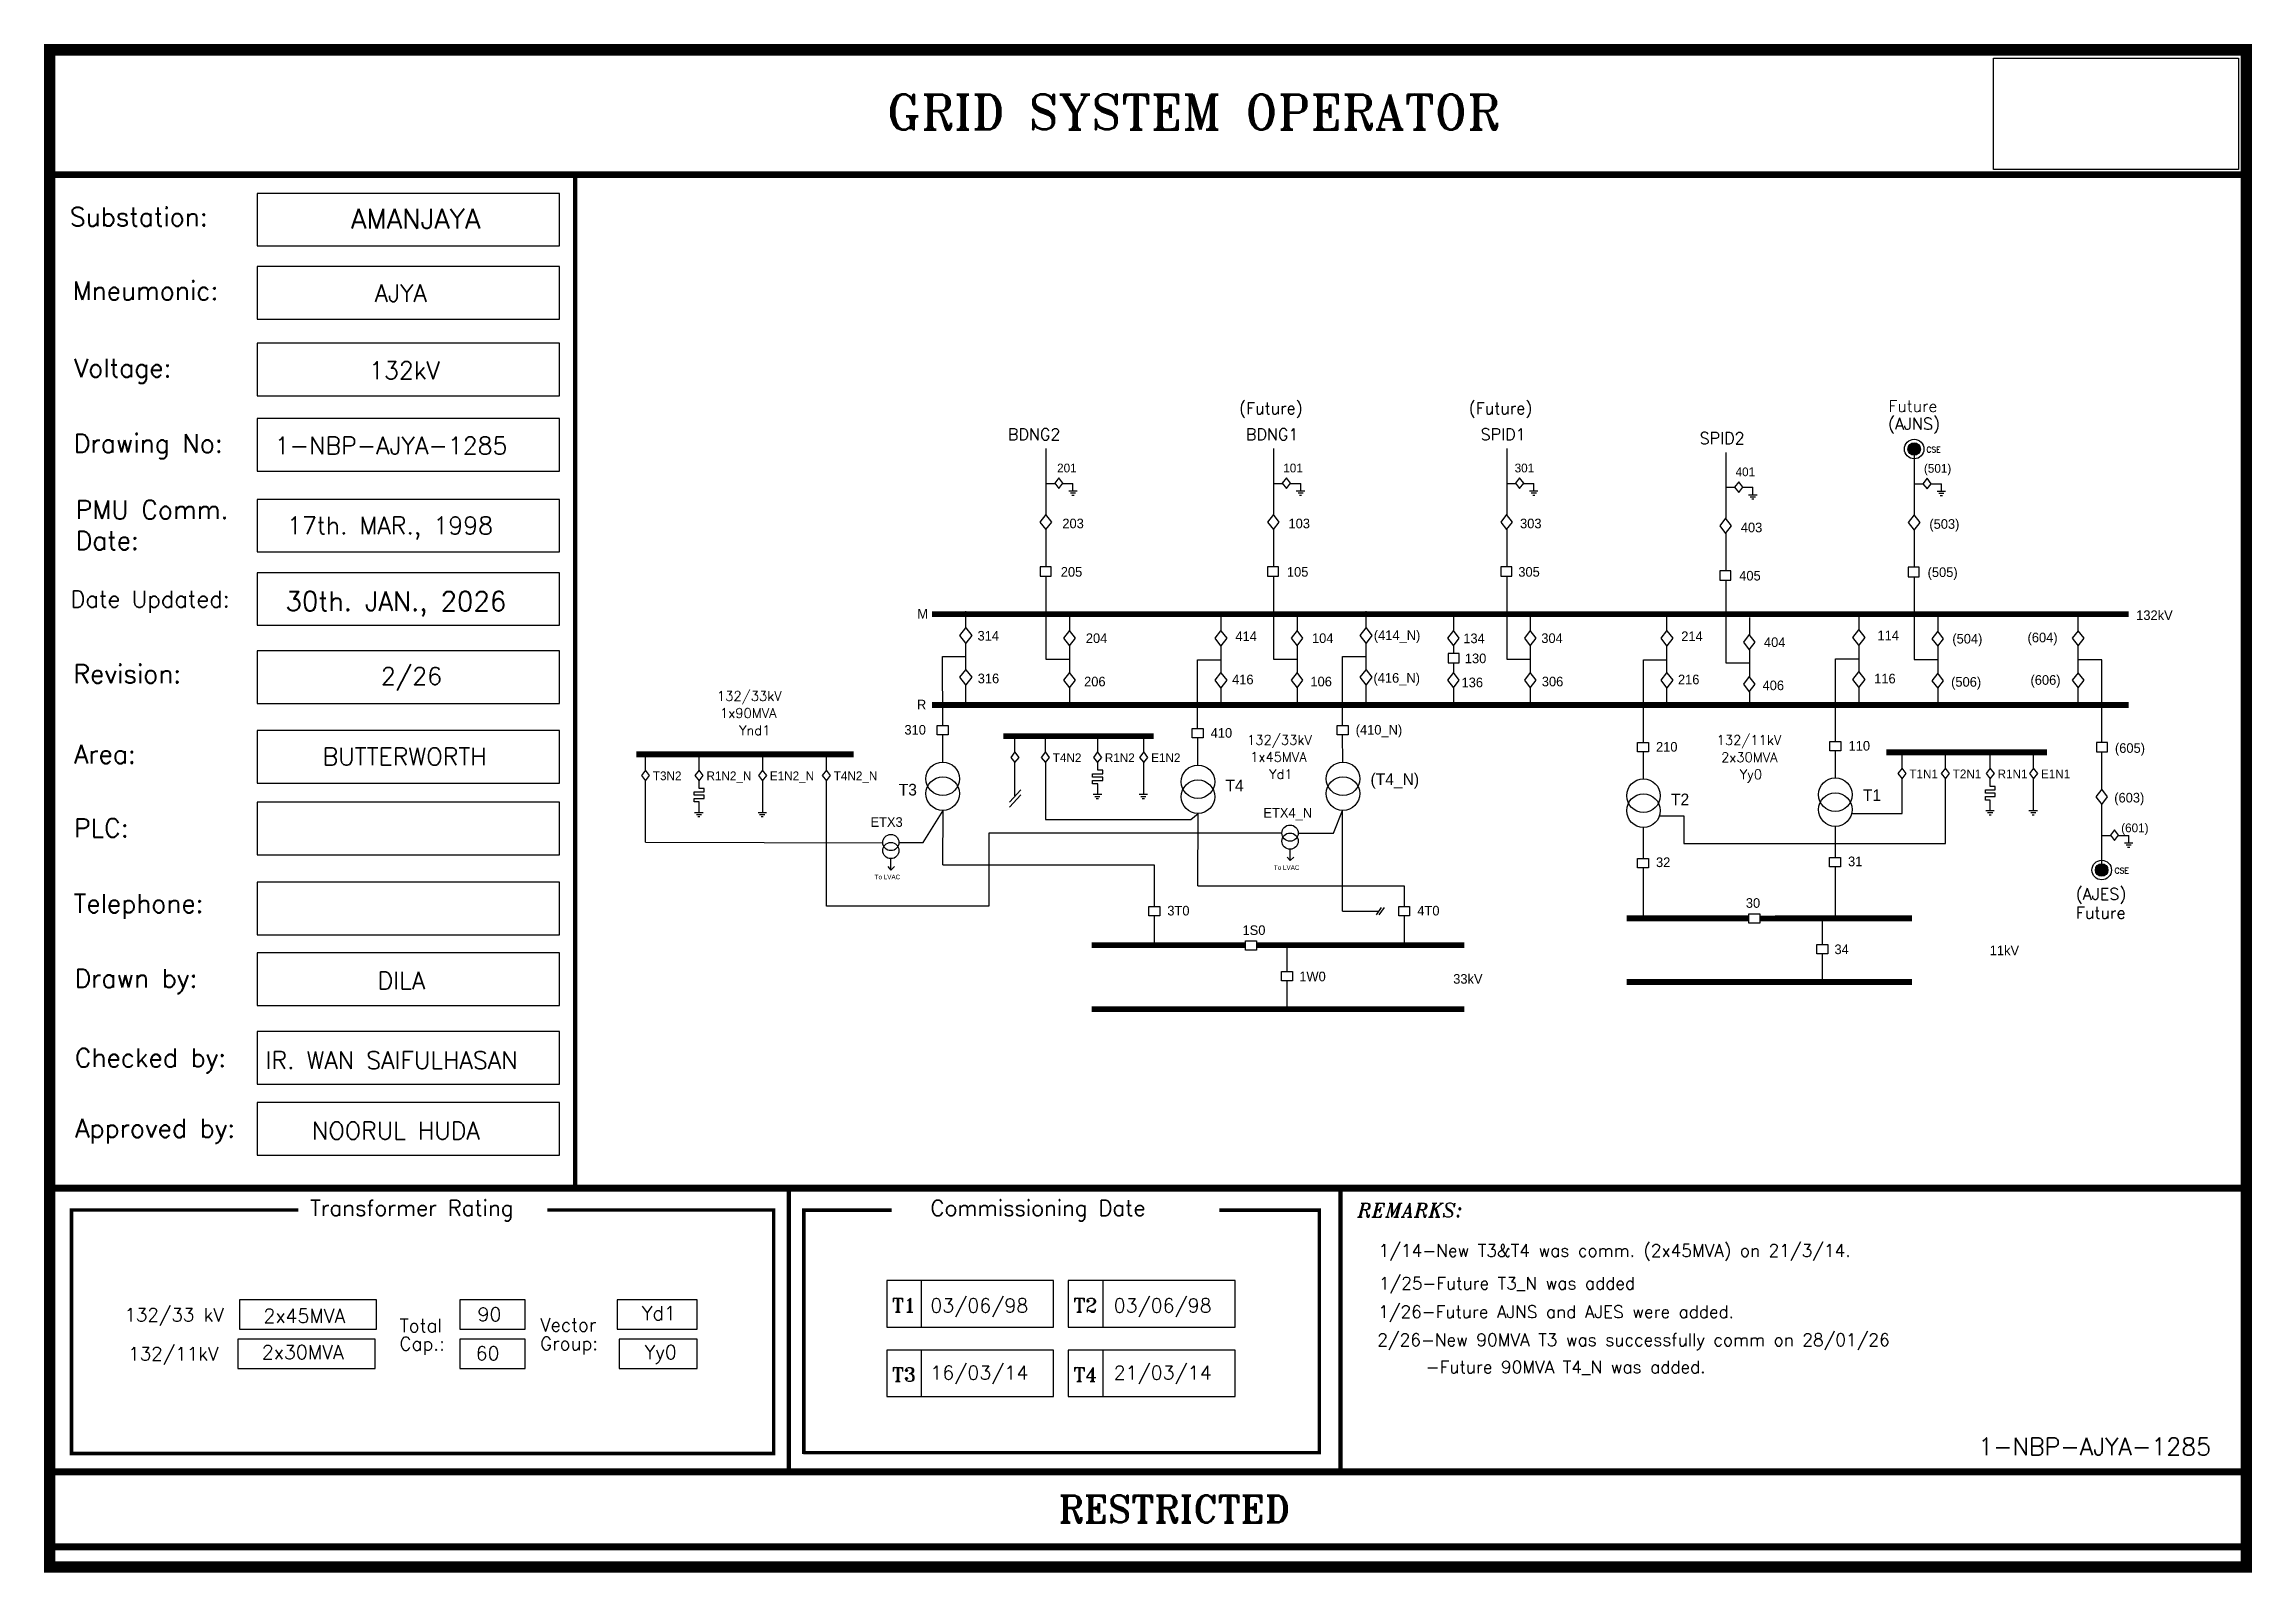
# Model space of a CAD drawing. Extents: x 0.2 to 25.8, y -0.8 to 8.
# Drawn here: x 13.12 to 25.8, y -0.75 to 8.03 of the extents above; entities that cross this region are included whole.
import ezdxf

# ---------------------------------------------------------------- set-up
doc = ezdxf.new("R2010")
doc.units = 0
doc.header["$MEASUREMENT"] = 0
doc.layers.get('0').update_dxf_attribs({"linetype": 'CONTINUOUS'})
for name, color, linetype in [('AHTM', 7, 'CONTINUOUS'), ('DMHT', 7, 'CONTINUOUS'), ('HCOM', 7, 'CONTINUOUS'), ('KULE', 7, 'CONTINUOUS')]:
    doc.layers.add(name, color=color, linetype=linetype)
doc.styles.add('ITALICT', font='italict')
doc.styles.add('ROMANS', font='romans')
doc.styles.add('ROMANT', font='romant')
picture_1 = doc.add_image_def('image1.png', size_in_pixel=(169, 77))

msp = doc.modelspace()

# ---------------------------------------------------------------- texts
at = {"color": 146, "true_color": 0x105689, "style": 'ROMANT'}
msp.add_text('GRID SYSTEM OPERATOR ', height=0.2, dxfattribs=at).set_placement((17.962, 7.539))
for s, height, style, p in [('Transformer Rating', 0.09, 'ROMANS', (14.649, 1.299)), ('Commissioning Date', 0.09, 'ROMANS', (18.213, 1.299)), ('REMARKS:', 0.08, 'ITALICT', (20.665, 1.291)), ('1/14-New T3&T4 was comm. (2x45MVA) on 21/3/14.', 0.07139, 'ROMANS', (20.787, 1.064)), ('1/25-Future T3_N was added', 0.07139, 'ROMANS', (20.788, 0.876)), ('132/33 kV', 0.0768, 'ROMANS', (13.583, 0.692)), ('T1', 0.08, 'ROMANT', (17.991, 0.746)), ('T2', 0.08, 'ROMANT', (19.033, 0.746)), ('1/26-Future AJNS and AJES were added.', 0.07139, 'ROMANS', (20.784, 0.712)), ('Total', 0.0768, 'ROMANS', (15.163, 0.63)), ('Vector', 0.0768, 'ROMANS', (15.971, 0.634)), ('2/26-New 90MVA T3 was successfully comm on 28/01/26', 0.07139, 'ROMANS', (20.779, 0.551)), ('132/11kV', 0.0768, 'ROMANS', (13.605, 0.468)), ('Cap.:', 0.0768, 'ROMANS', (15.163, 0.526)), ('Group:', 0.0768, 'ROMANS', (15.971, 0.527)), ('T3', 0.08, 'ROMANT', (17.991, 0.347)), ('T4', 0.08, 'ROMANT', (19.033, 0.347)), ('-Future 90MVA T4_N was added.', 0.07139, 'ROMANS', (21.058, 0.395))]:
    msp.add_text(s, height=height, dxfattribs=dict(style=style)).set_placement(p)
at = {"color": 1, "style": 'ROMANT'}
msp.add_text('RESTRICTED', height=0.1544, dxfattribs=at).set_placement((18.948, -0.462))
at = {"attachment_point": 1, "style": 'ROMANS'}
for s, width, gutter_width, heights, insert, char_height in [('Substation:', 1.20586, 0.531, [-0.106], (13.269, 7.09), 0.10622), ('AMANJAYA', 2.41851, 0.57, [-0.114], (14.884, 7.083), 0.114), ('Mneumonic:', 1.20586, 0.531, [-0.106], (13.285, 6.666), 0.1062), ('Voltage:', 1.20586, 0.531, [-0.142], (13.293, 6.222), 0.1062), ('Drawing No:', 1.20586, 0.531, [-0.142], (13.292, 5.789), 0.10622), ('PMU Comm.\\PDate:', 1.20586, 0.531, [-0.283], (13.302, 5.408), 0.1062), ('Date Updated:', 1.08241, 0.477, [-0.127], (13.273, 4.889), 0.09535), ('Revision:', 1.20586, 0.531, [-0.106], (13.29, 4.465), 0.1062), ('Area:', 1.20586, 0.531, [-0.106], (13.293, 4.004), 0.1062), ('PLC:', 1.20586, 0.531, [-0.106], (13.293, 3.58), 0.1062), ('Telephone:', 1.20586, 0.531, [-0.142], (13.291, 3.146), 0.1062), ('Drawn by:', 1.20586, 0.531, [-0.142], (13.296, 2.716), 0.1062), ('Checked by:', 1.20586, 0.531, [-0.142], (13.298, 2.26), 0.10622), ('Approved by:', 1.20586, 0.531, [-0.142], (13.3, 1.855), 0.10622)]:
    msp.add_mtext_dynamic_manual_height_columns(s, width=width, gutter_width=gutter_width, heights=heights, dxfattribs=dict(at, insert=insert, char_height=char_height))
at = {"layer": 'AHTM', "style": 'ROMANS'}
for s, height, p in [('(Future)', 0.0671, (19.985, 5.904)), ('(Future)', 0.0671, (21.304, 5.904)), ('Future', 0.0659, (23.716, 5.916)), ('(AJNS)', 0.0671, (23.712, 5.815)), ('BDNG2', 0.0671, (18.657, 5.754)), ('BDNG1', 0.0671, (20.024, 5.754)), ('SPID1', 0.0671, (21.372, 5.754)), ('SPID2', 0.0671, (22.63, 5.732)), ('CSE', 0.0318, (23.933, 5.684)), ('132/33kV', 0.0553, (16.986, 4.257)), ('1x90MVA', 0.0553, (17.004, 4.159)), ('Ynd1', 0.0553, (17.113, 4.06)), ('132/33kV', 0.0553, (20.031, 4.005)), ('132/11kV', 0.0553, (22.728, 4.004)), ('1x45MVA', 0.0553, (20.049, 3.907)), ('2x30MVA', 0.0553, (22.754, 3.905)), ('Yd1', 0.0553, (20.158, 3.808)), ('Yy0', 0.0553, (22.861, 3.807)), ('CSE', 0.0318, (25.014, 3.266)), ('(AJES)', 0.0671, (24.791, 3.114)), ('Future', 0.0671, (24.792, 3.006))]:
    msp.add_text(s, height=height, dxfattribs=at).set_placement(p)
at = {"layer": 'AHTM', "color": 7}
for s, p in [('201', (18.94, 5.569)), ('101', (20.239, 5.569)), ('301', (21.568, 5.569)), ('401', (22.837, 5.547)), ('(501)', (23.919, 5.567)), ('T4N2', (18.915, 3.905)), ('R1N2', (19.214, 3.905)), ('E1N2', (19.48, 3.905)), ('T3N2', (16.618, 3.801)), ('R1N2_N', (16.926, 3.801)), ('E1N2_N', (17.29, 3.801)), ('T4N2_N', (17.657, 3.801)), ('T1N1', (23.835, 3.812)), ('T2N1', (24.084, 3.812)), ('R1N1', (24.342, 3.812)), ('E1N1', (24.591, 3.812)), ('(601)', (25.052, 3.502))]:
    msp.add_text(s, height=0.0503, dxfattribs=at).set_placement(p)
at = {"layer": 'AHTM'}
for s, height, p in [('203', 0.0553, (18.97, 5.248)), ('103', 0.0553, (20.269, 5.248)), ('303', 0.0553, (21.599, 5.248)), ('403', 0.0553, (22.867, 5.225)), ('(503)', 0.0553, (23.95, 5.245)), ('205', 0.0553, (18.961, 4.97)), ('105', 0.0553, (20.26, 4.97)), ('305', 0.0553, (21.589, 4.97)), ('405', 0.0553, (22.858, 4.948)), ('(505)', 0.0553, (23.94, 4.968)), ('M', 0.0553, (18.137, 4.729)), ('132kV', 0.0553, (25.138, 4.721)), ('314', 0.0553, (18.483, 4.603)), ('204', 0.0553, (19.105, 4.589)), ('414', 0.0553, (19.964, 4.6)), ('104', 0.0553, (20.404, 4.589)), ('(414_N)', 0.0553, (20.759, 4.606)), ('134', 0.0553, (21.273, 4.588)), ('304', 0.0553, (21.721, 4.589)), ('214', 0.0553, (22.525, 4.6)), ('404', 0.0553, (23, 4.566)), ('114', 0.0553, (23.652, 4.605)), ('(504)', 0.0553, (24.082, 4.586)), ('(604)', 0.0553, (24.514, 4.593)), ('130', 0.0553, (21.282, 4.473)), ('316', 0.0553, (18.484, 4.358)), ('206', 0.0553, (19.095, 4.34)), ('416', 0.0553, (19.945, 4.352)), ('106', 0.0553, (20.395, 4.34)), ('(416_N)', 0.0553, (20.757, 4.361)), ('136', 0.0553, (21.263, 4.335)), ('306', 0.0553, (21.724, 4.34)), ('216', 0.0553, (22.506, 4.352)), ('406', 0.0553, (22.992, 4.318)), ('116', 0.0553, (23.633, 4.357)), ('(506)', 0.0553, (24.075, 4.338)), ('(606)', 0.0553, (24.531, 4.349)), ('R', 0.0553, (18.135, 4.208)), ('310', 0.0553, (18.063, 4.063)), ('410', 0.0553, (19.822, 4.045)), ('(410_N)', 0.0553, (20.655, 4.063)), ('210', 0.0553, (22.38, 3.965)), ('110', 0.0553, (23.486, 3.971)), ('(605)', 0.0553, (25.016, 3.958)), ('T4', 0.0671, (19.907, 3.737)), ('(T4_N)', 0.0671, (20.74, 3.773)), ('T3', 0.0671, (18.03, 3.713)), ('T2', 0.0671, (22.466, 3.657)), ('T1', 0.0671, (23.568, 3.681)), ('(603)', 0.0553, (25.012, 3.673)), ('ETX3', 0.0553, (17.868, 3.533)), ('ETX4_N', 0.0553, (20.125, 3.586)), ('To LVAC', 0.0262, (20.185, 3.286)), ('32', 0.0553, (22.38, 3.302)), ('31', 0.0553, (23.483, 3.307)), ('To LVAC', 0.0262, (17.892, 3.232)), ('3T0', 0.0553, (19.573, 3.024)), ('4T0', 0.0553, (21.009, 3.024)), ('30', 0.0553, (22.896, 3.068)), ('1S0', 0.0553, (20.005, 2.912)), ('34', 0.0553, (23.405, 2.802)), ('11kV', 0.0553, (24.297, 2.796)), ('1W0', 0.0553, (20.331, 2.646)), ('33kV', 0.0553, (21.215, 2.632))]:
    msp.add_text(s, height=height, dxfattribs=at).set_placement(p)
at = {"layer": 'AHTM', "color": 7, "style": 'ROMANS'}
for s, p in [('2x45MVA', (14.381, 0.684)), ('90', (15.611, 0.693)), ('Yd1', (16.554, 0.699)), ('03/06/98', (18.212, 0.743)), ('03/06/98', (19.265, 0.743)), ('2x30MVA', (14.372, 0.475)), ('60', (15.6, 0.469)), ('Yy0', (16.57, 0.475)), ('16/03/14', (18.212, 0.358)), ('21/03/14', (19.265, 0.358))]:
    msp.add_text(s, height=0.08, dxfattribs=at).set_placement(p)
at = {"layer": 'HCOM', "style": 'ROMANS'}
for s, p in [('AJYA', (15.02, 6.549)), ('132kV', (14.988, 6.105)), ('1-NBP-AJYA-1285', (14.446, 5.673)), ('17th. MAR., 1998', (14.517, 5.214)), ('2/26', (15.056, 4.349)), ('BUTTERWORTH', (14.721, 3.887)), ('DILA', (15.037, 2.6)), ('IR. WAN SAIFULHASAN', (14.393, 2.143)), ('NOORUL HUDA', (14.66, 1.738)), ('1-NBP-AJYA-1285', (24.231, -0.076))]:
    msp.add_text(s, height=0.1, dxfattribs=at).set_placement(p)
at = {"layer": 'KULE', "style": 'ROMANS'}
msp.add_text('30th. JAN., 2026', height=0.11, dxfattribs=at).set_placement((14.508, 4.774))

# ---------------------------------------------------------------- hatches: boundary and pattern name
h = msp.add_hatch(color=256)
h.set_gradient(color1=(255, 0, 255), one_color=1)
edge = h.paths.add_edge_path()
edge.add_arc((23.863, 5.703), 0.0359, 0, 360)
h = msp.add_hatch(color=256)
h.set_gradient(color1=(255, 0, 255), color2=(255, 0, 255), centered=0.5, one_color=1)
edge = h.paths.add_edge_path()
edge.add_arc((23.863, 5.703), 0.0359, 0, 360)
h = msp.add_hatch(color=256)
h.set_gradient(color1=(255, 0, 255), one_color=1)
edge = h.paths.add_edge_path()
edge.add_arc((24.94, 3.285), 0.0359, 0, 360)
h = msp.add_hatch(color=256)
h.set_gradient(color1=(255, 0, 255), color2=(255, 0, 255), centered=0.5, one_color=1)
edge = h.paths.add_edge_path()
edge.add_arc((24.94, 3.285), 0.0359, 0, 360)

# ---------------------------------------------------------------- linework, layer by layer
for p, q in [((18.731, 3.746), (18.666, 3.675)), ((18.731, 3.717), (18.666, 3.647)), ((20.802, 3.069), (20.772, 3.027)), ((20.819, 3.069), (20.788, 3.027))]:
    msp.add_line(p, q)
at = {"color": 2}
for p, q in [((23.334, 3.008), (23.334, 2.858)), ((23.334, 2.804), (23.334, 2.647))]:
    msp.add_line(p, q, dxfattribs=at)
at = {"color": 1}
for p, q in [((20.26, 2.853), (20.26, 2.703)), ((20.26, 2.649), (20.26, 2.491))]:
    msp.add_line(p, q, dxfattribs=at)
at = {"color": 146, "true_color": 0x105689}
for p, q in [((18.159, 0.927), (18.159, 0.66)), ((19.202, 0.927), (19.202, 0.66)), ((18.159, 0.528), (18.159, 0.261)), ((19.202, 0.528), (19.202, 0.261))]:
    msp.add_line(p, q, dxfattribs=at)
at = {"color": 251, "true_color": 0x636466, "const_width": 0.0655}
msp.add_lwpolyline([(13.154, 7.996), (25.77, 7.996), (25.77, -0.719), (13.154, -0.719)], close=True, dxfattribs=at)
at = {"color": 252, "true_color": 0x939598}
for points, const_width in [([(13.154, 7.279), (25.77, 7.279)], 0.04), ([(16.171, 7.279), (16.171, 1.439)], 0.025), ([(13.156, 1.458), (25.77, 1.458)], 0.04), ([(17.399, 1.45), (17.399, -0.17)], 0.025), ([(20.568, 1.453), (20.568, -0.166)], 0.025), ([(13.154, -0.172), (25.77, -0.172)], 0.04), ([(13.154, -0.602), (25.77, -0.602)], 0.04)]:
    msp.add_lwpolyline(points, dxfattribs=dict(at, const_width=const_width))
at = {"color": 1}
for points in [[(16.082, 7.171), (14.346, 7.171), (14.346, 6.87), (16.082, 6.87)], [(16.082, 6.751), (14.346, 6.751), (14.346, 6.449), (16.082, 6.449)], [(16.082, 6.311), (14.346, 6.311), (14.346, 6.009), (16.082, 6.009)], [(16.082, 5.878), (14.346, 5.878), (14.346, 5.576), (16.082, 5.576)], [(16.082, 5.413), (14.346, 5.413), (14.346, 5.112), (16.082, 5.112)], [(16.082, 4.993), (14.346, 4.993), (14.346, 4.691), (16.082, 4.691)], [(16.082, 4.544), (14.346, 4.544), (14.346, 4.242), (16.082, 4.242)], [(16.082, 4.086), (14.346, 4.086), (14.346, 3.784), (16.082, 3.784)], [(16.082, 3.675), (14.346, 3.675), (14.346, 3.373), (16.082, 3.373)], [(16.082, 3.215), (14.346, 3.215), (14.346, 2.913), (16.082, 2.913)], [(16.082, 2.809), (14.346, 2.809), (14.346, 2.507), (16.082, 2.507)], [(16.082, 2.357), (14.346, 2.357), (14.346, 2.055), (16.082, 2.055)], [(16.082, 1.949), (14.346, 1.949), (14.346, 1.647), (16.082, 1.647)]]:
    msp.add_lwpolyline(points, close=True, dxfattribs=at)
at = {"color": 5, "const_width": 0.02}
for points in [[(14.581, 1.332), (13.279, 1.332), (13.279, -0.066), (17.312, -0.066), (17.312, 1.332), (16.012, 1.332)], [(19.871, 1.331), (20.446, 1.331), (20.446, -0.062), (17.482, -0.062)], [(17.485, -0.069), (17.485, 1.331), (17.99, 1.331)]]:
    msp.add_lwpolyline(points, dxfattribs=at)
at = {"color": 146, "true_color": 0x105689}
for points in [[(18.92, 0.927), (17.962, 0.927), (17.962, 0.66), (18.92, 0.66)], [(19.963, 0.927), (19.004, 0.927), (19.004, 0.66), (19.963, 0.66)], [(15.031, 0.817), (14.243, 0.817), (14.243, 0.648), (15.031, 0.648)], [(15.884, 0.817), (15.509, 0.817), (15.509, 0.648), (15.884, 0.648)], [(16.872, 0.817), (16.413, 0.817), (16.413, 0.648), (16.872, 0.648)], [(15.023, 0.59), (14.234, 0.59), (14.234, 0.421), (15.023, 0.421)], [(15.884, 0.59), (15.509, 0.59), (15.509, 0.421), (15.884, 0.421)], [(16.873, 0.59), (16.424, 0.59), (16.424, 0.421), (16.873, 0.421)], [(18.92, 0.528), (17.962, 0.528), (17.962, 0.261), (18.92, 0.261)], [(19.963, 0.528), (19.004, 0.528), (19.004, 0.261), (19.963, 0.261)]]:
    msp.add_lwpolyline(points, close=True, dxfattribs=at)
at = {"layer": 'AHTM', "color": 3}
for p, q in [((18.876, 5.706), (18.876, 5.327)), ((20.183, 5.706), (20.183, 5.327)), ((21.523, 5.706), (21.523, 5.327)), ((22.781, 5.683), (22.781, 5.305)), ((23.863, 5.703), (23.863, 5.325)), ((18.876, 5.506), (18.926, 5.506)), ((18.973, 5.506), (19.031, 5.506)), ((19.031, 5.463), (19.031, 5.506)), ((20.183, 5.506), (20.234, 5.506)), ((20.28, 5.506), (20.339, 5.506)), ((20.339, 5.463), (20.339, 5.506)), ((21.523, 5.506), (21.573, 5.506)), ((21.62, 5.506), (21.678, 5.506)), ((21.678, 5.463), (21.678, 5.506)), ((22.781, 5.484), (22.831, 5.484)), ((22.878, 5.484), (22.936, 5.484)), ((22.936, 5.441), (22.936, 5.484)), ((23.863, 5.504), (23.914, 5.504)), ((23.96, 5.504), (24.019, 5.504)), ((24.019, 5.46), (24.019, 5.504)), ((18.876, 5.241), (18.876, 5.027)), ((20.183, 5.241), (20.183, 5.027)), ((21.523, 5.241), (21.523, 5.027)), ((22.781, 5.219), (22.781, 5.004)), ((23.863, 5.239), (23.863, 5.024)), ((18.416, 4.676), (18.416, 4.772)), ((19.011, 4.757), (19.011, 4.659)), ((19.882, 4.658), (19.882, 4.755)), ((20.319, 4.757), (20.319, 4.659)), ((20.715, 4.676), (20.715, 4.772)), ((21.217, 4.757), (21.217, 4.659)), ((21.658, 4.757), (21.658, 4.659)), ((22.443, 4.658), (22.443, 4.755)), ((22.917, 4.735), (22.917, 4.637)), ((23.546, 4.664), (23.546, 4.76)), ((23.999, 4.755), (23.999, 4.656)), ((24.805, 4.659), (24.805, 4.755)), ((18.416, 4.435), (18.416, 4.59)), ((19.011, 4.573), (19.011, 4.418)), ((19.882, 4.417), (19.882, 4.573)), ((20.319, 4.573), (20.319, 4.418)), ((20.715, 4.435), (20.715, 4.59)), ((21.217, 4.573), (21.217, 4.529)), ((21.658, 4.573), (21.658, 4.418)), ((22.443, 4.417), (22.443, 4.573)), ((23.546, 4.423), (23.546, 4.578)), ((23.999, 4.571), (23.999, 4.415)), ((24.804, 4.417), (24.804, 4.573)), ((21.217, 4.475), (21.217, 4.418)), ((22.917, 4.551), (22.917, 4.396)), ((18.416, 4.251), (18.416, 4.349)), ((19.011, 4.332), (19.011, 4.236)), ((19.882, 4.233), (19.882, 4.331)), ((20.319, 4.332), (20.319, 4.236)), ((20.715, 4.251), (20.715, 4.349)), ((21.217, 4.332), (21.217, 4.236)), ((21.658, 4.332), (21.658, 4.236)), ((22.443, 4.233), (22.443, 4.331)), ((23.546, 4.239), (23.546, 4.337)), ((23.998, 4.329), (23.998, 4.233)), ((24.804, 4.233), (24.804, 4.331)), ((22.917, 4.31), (22.917, 4.233)), ((18.283, 3.906), (18.283, 4.061)), ((20.581, 3.905), (20.58, 4.061)), ((19.749, 3.889), (19.749, 4.044)), ((22.308, 3.809), (22.308, 3.964)), ((23.41, 3.815), (23.41, 3.969)), ((24.94, 3.749), (24.94, 3.964)), ((24.94, 3.285), (24.94, 3.663)), ((24.94, 3.484), (24.99, 3.484)), ((25.037, 3.484), (25.095, 3.484)), ((25.095, 3.441), (25.095, 3.484))]:
    msp.add_line(p, q, dxfattribs=at)
at = {"layer": 'AHTM', "color": 7}
for p, q in [((19.007, 5.463), (19.056, 5.463)), ((20.314, 5.463), (20.363, 5.463)), ((21.654, 5.463), (21.702, 5.463)), ((23.994, 5.461), (24.043, 5.461)), ((19.016, 5.451), (19.046, 5.451)), ((19.025, 5.439), (19.037, 5.439)), ((20.324, 5.451), (20.354, 5.451)), ((20.333, 5.439), (20.344, 5.439)), ((21.663, 5.451), (21.693, 5.451)), ((21.672, 5.439), (21.684, 5.439)), ((22.912, 5.441), (22.961, 5.441)), ((22.921, 5.429), (22.951, 5.429)), ((22.931, 5.417), (22.942, 5.417)), ((24.004, 5.449), (24.034, 5.449)), ((24.013, 5.437), (24.025, 5.437)), ((19.147, 3.72), (19.196, 3.72)), ((19.156, 3.708), (19.186, 3.708)), ((19.165, 3.696), (19.177, 3.696)), ((19.411, 3.72), (19.46, 3.72)), ((19.42, 3.708), (19.45, 3.708)), ((19.429, 3.696), (19.441, 3.696)), ((16.858, 3.616), (16.907, 3.616)), ((16.868, 3.604), (16.898, 3.604)), ((16.877, 3.592), (16.888, 3.592)), ((17.222, 3.616), (17.27, 3.616)), ((17.231, 3.604), (17.261, 3.604)), ((17.24, 3.592), (17.252, 3.592)), ((24.275, 3.627), (24.323, 3.627)), ((24.284, 3.615), (24.314, 3.615)), ((24.293, 3.603), (24.305, 3.603)), ((24.522, 3.627), (24.571, 3.627)), ((24.532, 3.615), (24.561, 3.615)), ((24.541, 3.603), (24.552, 3.603)), ((25.071, 3.441), (25.119, 3.441)), ((25.08, 3.429), (25.11, 3.429)), ((25.089, 3.417), (25.101, 3.417))]:
    msp.add_line(p, q, dxfattribs=at)
at = {"layer": 'AHTM', "color": 1}
for p, q in [((16.576, 3.858), (16.576, 3.95)), ((16.884, 3.858), (16.884, 3.95)), ((17.249, 3.858), (17.249, 3.95)), ((17.616, 3.858), (17.616, 3.95)), ((18.698, 3.962), (18.698, 4.054)), ((18.873, 3.962), (18.873, 4.054)), ((19.173, 3.962), (19.173, 4.054)), ((19.438, 3.962), (19.438, 4.054)), ((19.438, 3.719), (19.438, 3.902)), ((17.249, 3.616), (17.249, 3.798)), ((17.615, 3.615), (17.615, 3.798)), ((17.615, 3.077), (17.615, 3.615)), ((18.17, 3.443), (18.285, 3.627)), ((18.284, 3.315), (18.285, 3.627)), ((19.748, 3.195), (19.75, 3.61)), ((20.528, 3.497), (20.58, 3.627)), ((20.58, 3.048), (20.58, 3.627)), ((16.576, 3.446), (17.939, 3.441)), ((18.03, 3.443), (18.17, 3.443)), ((20.232, 3.497), (18.548, 3.497)), ((18.548, 3.497), (18.548, 3.077)), ((20.325, 3.497), (20.528, 3.497)), ((17.968, 3.305), (17.985, 3.285)), ((17.985, 3.285), (17.985, 3.35)), ((17.985, 3.285), (18.006, 3.305)), ((18.284, 3.315), (19.498, 3.315)), ((19.498, 3.315), (19.498, 3.075)), ((20.261, 3.358), (20.278, 3.339)), ((20.278, 3.339), (20.278, 3.404)), ((20.278, 3.339), (20.3, 3.358)), ((19.748, 3.195), (20.933, 3.195)), ((20.933, 3.195), (20.933, 3.075)), ((18.548, 3.077), (17.615, 3.077)), ((20.58, 3.048), (20.787, 3.048)), ((19.499, 2.853), (19.499, 3.021)), ((20.936, 2.853), (20.936, 3.021))]:
    msp.add_line(p, q, dxfattribs=at)
at = {"layer": 'AHTM', "color": 2}
for p, q in [((23.793, 3.869), (23.793, 3.961)), ((24.042, 3.869), (24.042, 3.961)), ((24.3, 3.869), (24.3, 3.961)), ((24.549, 3.869), (24.549, 3.961)), ((24.549, 3.627), (24.549, 3.809)), ((22.308, 3.352), (22.308, 3.53)), ((23.41, 3.357), (23.41, 3.536)), ((22.308, 3.003), (22.308, 3.298)), ((23.41, 3.008), (23.41, 3.303))]:
    msp.add_line(p, q, dxfattribs=at)
at = {"layer": 'AHTM', "color": 3}
for points in [[(18.95, 5.476), (18.973, 5.507), (18.95, 5.537), (18.926, 5.507)], [(20.257, 5.476), (20.281, 5.507), (20.257, 5.537), (20.233, 5.507)], [(21.596, 5.476), (21.62, 5.507), (21.596, 5.537), (21.573, 5.507)], [(22.855, 5.454), (22.879, 5.484), (22.855, 5.515), (22.831, 5.484)], [(23.937, 5.474), (23.961, 5.504), (23.937, 5.535), (23.913, 5.504)], [(18.875, 5.241), (18.909, 5.284), (18.875, 5.328), (18.841, 5.284)], [(20.183, 5.241), (20.216, 5.284), (20.183, 5.328), (20.149, 5.284)], [(21.522, 5.241), (21.556, 5.284), (21.522, 5.328), (21.488, 5.284)], [(22.78, 5.218), (22.814, 5.262), (22.78, 5.306), (22.746, 5.262)], [(23.863, 5.238), (23.897, 5.282), (23.863, 5.326), (23.829, 5.282)], [(18.905, 5.027), (18.842, 5.027), (18.842, 4.972), (18.905, 4.972)], [(20.212, 5.027), (20.149, 5.027), (20.149, 4.972), (20.212, 4.972)], [(21.551, 5.027), (21.488, 5.027), (21.488, 4.972), (21.551, 4.972)], [(22.81, 5.004), (22.747, 5.004), (22.747, 4.95), (22.81, 4.95)], [(23.892, 5.024), (23.829, 5.024), (23.829, 4.97), (23.892, 4.97)], [(18.416, 4.676), (18.45, 4.633), (18.416, 4.589), (18.382, 4.633)], [(19.011, 4.572), (19.045, 4.616), (19.011, 4.66), (18.977, 4.616)], [(19.881, 4.659), (19.915, 4.616), (19.881, 4.572), (19.847, 4.616)], [(20.318, 4.572), (20.352, 4.616), (20.318, 4.66), (20.284, 4.616)], [(20.715, 4.676), (20.748, 4.633), (20.715, 4.589), (20.681, 4.633)], [(21.216, 4.572), (21.25, 4.616), (21.216, 4.66), (21.182, 4.616)], [(21.658, 4.572), (21.691, 4.616), (21.658, 4.66), (21.624, 4.616)], [(22.443, 4.659), (22.476, 4.616), (22.443, 4.572), (22.409, 4.616)], [(22.916, 4.55), (22.95, 4.593), (22.916, 4.637), (22.882, 4.593)], [(23.545, 4.664), (23.579, 4.621), (23.545, 4.577), (23.511, 4.621)], [(23.998, 4.57), (24.032, 4.613), (23.998, 4.657), (23.964, 4.613)], [(24.805, 4.659), (24.771, 4.616), (24.805, 4.572), (24.839, 4.616)], [(21.25, 4.529), (21.187, 4.529), (21.187, 4.475), (21.25, 4.475)], [(18.416, 4.435), (18.45, 4.392), (18.416, 4.348), (18.382, 4.392)], [(19.011, 4.331), (19.045, 4.375), (19.011, 4.419), (18.977, 4.375)], [(19.881, 4.418), (19.915, 4.375), (19.881, 4.331), (19.847, 4.375)], [(20.318, 4.331), (20.352, 4.375), (20.318, 4.419), (20.284, 4.375)], [(20.715, 4.435), (20.748, 4.392), (20.715, 4.348), (20.681, 4.392)], [(21.216, 4.331), (21.25, 4.375), (21.216, 4.419), (21.182, 4.375)], [(21.658, 4.331), (21.691, 4.375), (21.658, 4.419), (21.624, 4.375)], [(22.443, 4.418), (22.476, 4.375), (22.443, 4.331), (22.409, 4.375)], [(22.916, 4.309), (22.95, 4.352), (22.916, 4.396), (22.882, 4.352)], [(23.545, 4.423), (23.579, 4.38), (23.545, 4.336), (23.511, 4.38)], [(23.998, 4.329), (24.032, 4.372), (23.998, 4.416), (23.964, 4.372)], [(24.805, 4.418), (24.771, 4.375), (24.805, 4.331), (24.839, 4.375)], [(18.315, 4.061), (18.252, 4.061), (18.252, 4.115), (18.315, 4.115)], [(19.778, 4.044), (19.715, 4.044), (19.715, 4.098), (19.778, 4.098)], [(20.611, 4.061), (20.548, 4.061), (20.548, 4.115), (20.611, 4.115)], [(22.336, 3.964), (22.273, 3.964), (22.273, 4.018), (22.336, 4.018)], [(23.442, 3.969), (23.379, 3.969), (23.379, 4.023), (23.442, 4.023)], [(24.911, 3.964), (24.974, 3.964), (24.974, 4.018), (24.911, 4.018)], [(24.94, 3.75), (24.906, 3.706), (24.94, 3.662), (24.974, 3.706)], [(25.014, 3.454), (25.037, 3.485), (25.014, 3.515), (24.99, 3.485)]]:
    msp.add_lwpolyline(points, close=True, dxfattribs=at)
for points in [[(18.876, 4.972), (18.876, 4.497), (19.011, 4.497)], [(20.183, 4.972), (20.183, 4.497), (20.319, 4.497)], [(21.523, 4.972), (21.523, 4.497), (21.658, 4.497)], [(22.781, 4.95), (22.781, 4.475), (22.917, 4.475)], [(23.863, 4.97), (23.863, 4.495), (23.999, 4.495)], [(18.283, 4.115), (18.281, 4.511), (18.416, 4.511)], [(19.746, 4.098), (19.746, 4.493), (19.882, 4.493)], [(20.58, 4.115), (20.58, 4.511), (20.715, 4.511)], [(22.308, 4.018), (22.308, 4.493), (22.443, 4.493)], [(23.41, 4.023), (23.41, 4.499), (23.546, 4.499)], [(24.94, 4.018), (24.94, 4.493), (24.804, 4.493)]]:
    msp.add_lwpolyline(points, dxfattribs=at)
at = {"layer": 'AHTM', "color": 3, "const_width": 0.0335}
for points in [[(25.095, 4.755), (18.221, 4.755)], [(25.095, 4.233), (18.221, 4.233)]]:
    msp.add_lwpolyline(points, dxfattribs=at)
at = {"layer": 'AHTM', "color": 1, "const_width": 0.0335}
for points in [[(19.494, 4.054), (18.632, 4.054)], [(17.771, 3.95), (16.523, 3.95)], [(20.023, 2.853), (19.138, 2.853)], [(21.279, 2.853), (20.086, 2.853)], [(21.279, 2.486), (19.138, 2.486)]]:
    msp.add_lwpolyline(points, dxfattribs=at)
at = {"layer": 'AHTM', "color": 1}
for points in [[(18.698, 3.902), (18.722, 3.932), (18.698, 3.963), (18.674, 3.932)], [(18.873, 3.902), (18.896, 3.932), (18.873, 3.963), (18.849, 3.932)], [(19.172, 3.902), (19.196, 3.932), (19.172, 3.963), (19.149, 3.932)], [(19.438, 3.902), (19.462, 3.932), (19.438, 3.963), (19.414, 3.932)], [(16.576, 3.798), (16.599, 3.828), (16.576, 3.859), (16.552, 3.828)], [(16.884, 3.798), (16.907, 3.828), (16.884, 3.859), (16.86, 3.828)], [(17.248, 3.798), (17.272, 3.828), (17.248, 3.859), (17.225, 3.828)], [(17.615, 3.798), (17.639, 3.828), (17.615, 3.859), (17.591, 3.828)], [(19.53, 3.021), (19.467, 3.021), (19.467, 3.075), (19.53, 3.075)], [(20.965, 3.021), (20.902, 3.021), (20.902, 3.075), (20.965, 3.075)], [(20.086, 2.824), (20.023, 2.824), (20.023, 2.878), (20.086, 2.878)], [(20.292, 2.649), (20.229, 2.649), (20.229, 2.703), (20.292, 2.703)]]:
    msp.add_lwpolyline(points, close=True, dxfattribs=at)
at = {"layer": 'AHTM', "color": 2, "const_width": 0.0335}
for points in [[(24.625, 3.961), (23.703, 3.961)], [(22.914, 3.008), (22.212, 3.008)], [(23.85, 3.008), (22.977, 3.007)], [(23.85, 2.642), (22.212, 2.642)]]:
    msp.add_lwpolyline(points, dxfattribs=at)
at = {"layer": 'AHTM', "color": 1}
for points in [[(18.698, 3.711), (18.698, 3.711), (18.698, 3.902)], [(18.873, 3.902), (18.873, 3.576), (19.708, 3.576), (19.75, 3.61)], [(19.173, 3.719), (19.173, 3.78), (19.144, 3.78), (19.144, 3.8), (19.202, 3.8), (19.202, 3.819), (19.144, 3.819), (19.144, 3.838), (19.202, 3.838), (19.202, 3.858), (19.173, 3.858), (19.173, 3.902)], [(16.576, 3.446), (16.576, 3.446), (16.576, 3.798)], [(16.884, 3.616), (16.884, 3.676), (16.856, 3.676), (16.856, 3.696), (16.913, 3.696), (16.913, 3.715), (16.856, 3.715), (16.856, 3.734), (16.913, 3.734), (16.913, 3.754), (16.884, 3.754), (16.884, 3.798)]]:
    msp.add_lwpolyline(points, dxfattribs=at)
at = {"layer": 'AHTM', "color": 2}
for points in [[(22.399, 3.597), (22.539, 3.597), (22.539, 3.438), (23.752, 3.438), (24.042, 3.438), (24.042, 3.809)], [(23.504, 3.609), (23.793, 3.609), (23.793, 3.77), (23.793, 3.809)], [(24.3, 3.627), (24.3, 3.687), (24.272, 3.687), (24.272, 3.707), (24.329, 3.707), (24.329, 3.726), (24.272, 3.726), (24.272, 3.745), (24.329, 3.745), (24.329, 3.765), (24.3, 3.765), (24.3, 3.809)]]:
    msp.add_lwpolyline(points, dxfattribs=at)
for points in [[(23.793, 3.809), (23.816, 3.839), (23.793, 3.87), (23.769, 3.839)], [(24.042, 3.809), (24.066, 3.839), (24.042, 3.87), (24.018, 3.839)], [(24.3, 3.809), (24.324, 3.839), (24.3, 3.87), (24.276, 3.839)], [(24.549, 3.809), (24.573, 3.839), (24.549, 3.87), (24.525, 3.839)], [(22.336, 3.298), (22.273, 3.298), (22.273, 3.352), (22.336, 3.352)], [(23.439, 3.303), (23.376, 3.303), (23.376, 3.357), (23.439, 3.357)], [(22.977, 2.98), (22.914, 2.98), (22.914, 3.034), (22.977, 3.034)], [(23.366, 2.804), (23.303, 2.804), (23.303, 2.858), (23.366, 2.858)]]:
    msp.add_lwpolyline(points, close=True, dxfattribs=at)
at = {"layer": 'AHTM', "color": 3}
for centre in [(18.283, 3.809), (19.749, 3.792), (20.582, 3.809), (22.308, 3.712), (23.41, 3.718)]:
    msp.add_circle(centre, 0.0962, dxfattribs=at)
at = {"layer": 'AHTM', "color": 1}
for centre, radius in [((18.283, 3.724), 0.0962), ((20.582, 3.724), 0.0962), ((19.749, 3.706), 0.0962), ((17.985, 3.443), 0.0466), ((17.985, 3.397), 0.0466), ((20.278, 3.497), 0.0466), ((20.278, 3.451), 0.0466)]:
    msp.add_circle(centre, radius, dxfattribs=at)
at = {"layer": 'AHTM', "color": 2}
for centre in [(22.308, 3.626), (23.41, 3.632)]:
    msp.add_circle(centre, 0.0962, dxfattribs=at)
at = {"layer": 'DMHT', "color": 6}
for centre, radius in [((23.863, 5.703), 0.0561), ((23.863, 5.703), 0.0359), ((24.94, 3.285), 0.0561), ((24.94, 3.285), 0.0359)]:
    msp.add_circle(centre, radius, dxfattribs=at)

msp.set_redraw_order([(e.dxf.handle, doc.entitydb.next_handle()) for e in msp.query("TEXT MTEXT ATTDEF DIMENSION ARC_DIMENSION")])  # texts and dimensions are drawn at this point

# ---------------------------------------------------------------- pictures from other files: only their frames are drawn
image = msp.add_image(picture_1, insert=(24.319, 7.308), size_in_units=(1.407, 0.641))
image.dxf.flags = 15

doc.saveas('drawing.dxf')
